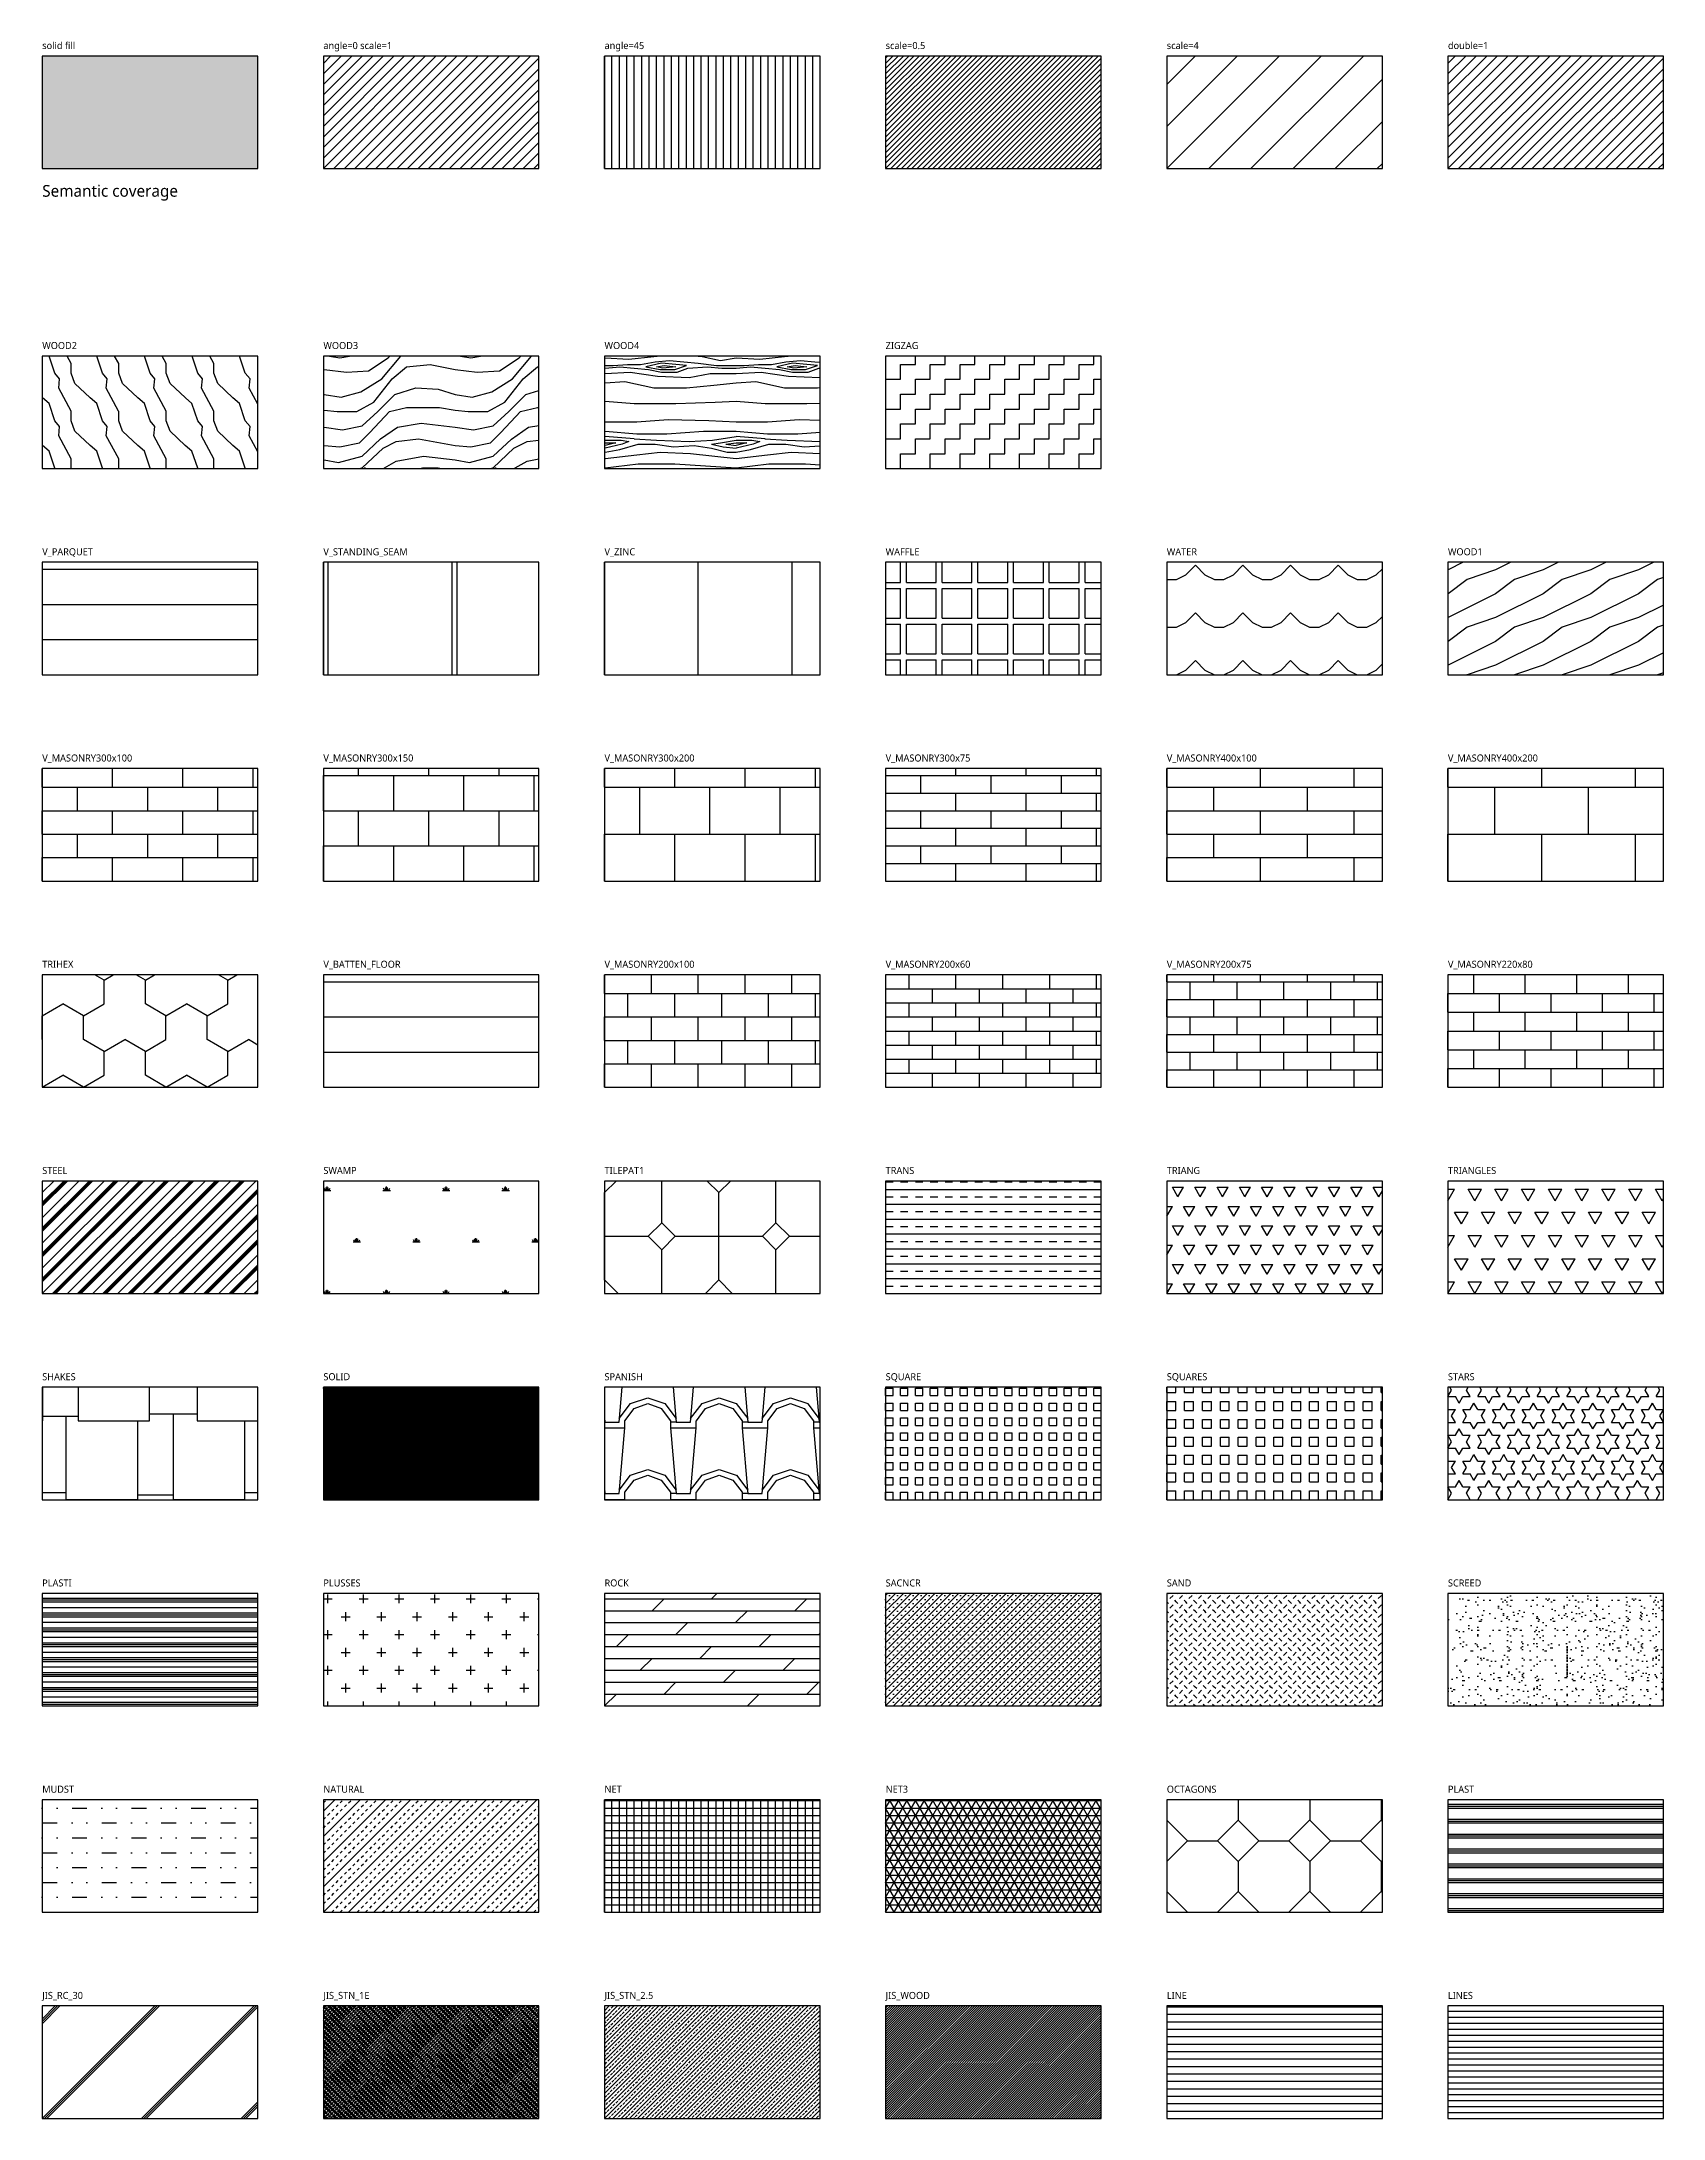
# Model space of a CAD drawing. Header units: metres. Extents: x 0 to 692, y 8 to 2774.
# Drawn here: x 0 to 692, y 1800 to 2686 of the extents above; entities that cross this region are included whole.
import ezdxf

# ---------------------------------------------------------------- set-up
doc = ezdxf.new("R2010")
doc.units = ezdxf.units.M
for name, color, linetype in [('FRAME', 8, 'Continuous'), ('HATCH', 7, 'Continuous'), ('LABEL', 2, 'Continuous'), ('TITLE', 6, 'Continuous')]:
    doc.layers.add(name, color=color, linetype=linetype)
doc.styles.add('OpenSans', font='OpenSans-Regular.ttf')

msp = doc.modelspace()

# ---------------------------------------------------------------- texts
at = {"layer": 'LABEL', "style": 'OpenSans'}
for s, p in [('solid fill', (0, 2683)), ('angle=0 scale=1', (120, 2683)), ('angle=45', (240, 2683)), ('scale=0.5', (360, 2683)), ('scale=4', (480, 2683)), ('double=1', (600, 2683)), ('WOOD2', (0, 2555)), ('WOOD3', (120, 2555)), ('WOOD4', (240, 2555)), ('ZIGZAG', (360, 2555)), ('V_PARQUET', (0, 2467)), ('V_STANDING_SEAM', (120, 2467)), ('V_ZINC', (240, 2467)), ('WAFFLE', (360, 2467)), ('WATER', (480, 2467)), ('WOOD1', (600, 2467)), ('V_MASONRY300x100', (0, 2379)), ('V_MASONRY300x150', (120, 2379)), ('V_MASONRY300x200', (240, 2379)), ('V_MASONRY300x75', (360, 2379)), ('V_MASONRY400x100', (480, 2379)), ('V_MASONRY400x200', (600, 2379)), ('TRIHEX', (0, 2291)), ('V_BATTEN_FLOOR', (120, 2291)), ('V_MASONRY200x100', (240, 2291)), ('V_MASONRY200x60', (360, 2291)), ('V_MASONRY200x75', (480, 2291)), ('V_MASONRY220x80', (600, 2291)), ('STEEL', (0, 2203)), ('SWAMP', (120, 2203)), ('TILEPAT1', (240, 2203)), ('TRANS', (360, 2203)), ('TRIANG', (480, 2203)), ('TRIANGLES', (600, 2203)), ('SHAKES', (0, 2115)), ('SOLID', (120, 2115)), ('SPANISH', (240, 2115)), ('SQUARE', (360, 2115)), ('SQUARES', (480, 2115)), ('STARS', (600, 2115)), ('PLASTI', (0, 2027)), ('PLUSSES', (120, 2027)), ('ROCK', (240, 2027)), ('SACNCR', (360, 2027)), ('SAND', (480, 2027)), ('SCREED', (600, 2027)), ('MUDST', (0, 1939)), ('NATURAL', (120, 1939)), ('NET', (240, 1939)), ('NET3', (360, 1939)), ('OCTAGONS', (480, 1939)), ('PLAST', (600, 1939)), ('JIS_RC_30', (0, 1851)), ('JIS_STN_1E', (120, 1851)), ('JIS_STN_2.5', (240, 1851)), ('JIS_WOOD', (360, 1851)), ('LINE', (480, 1851)), ('LINES', (600, 1851))]:
    msp.add_text(s, height=3, dxfattribs=at).set_placement(p)
at = {"layer": 'TITLE', "style": 'OpenSans'}
msp.add_text('Semantic coverage', height=5, dxfattribs=at).set_placement((0, 2620))

# ---------------------------------------------------------------- hatches: boundary and pattern name
at = {"layer": 'HATCH'}
h = msp.add_hatch(color=3, dxfattribs=at)
h.dxf.hatch_style = 1
h.paths.add_polyline_path([(0, 2632), (92, 2632), (92, 2680), (0, 2680)])
h = msp.add_hatch(dxfattribs=at)
h.set_pattern_fill('ANSI31', style=0)
h.set_pattern_definition([(45, (120, 2632), (-2.24506, 2.24506), [])])
h.paths.add_polyline_path([(120, 2632), (212, 2632), (212, 2680), (120, 2680)])
h = msp.add_hatch(dxfattribs=at)
h.set_pattern_fill('ANSI31', angle=45, style=0)
h.set_pattern_definition([(90, (240, 2632), (-3.175, 0), [])])
h.paths.add_polyline_path([(240, 2632), (332, 2632), (332, 2680), (240, 2680)])
h = msp.add_hatch(dxfattribs=at)
h.set_pattern_fill('ANSI31', scale=0.5, style=0)
h.set_pattern_definition([(45, (360, 2632), (-1.122532, 1.122532), [])])
h.paths.add_polyline_path([(360, 2632), (452, 2632), (452, 2680), (360, 2680)])
h = msp.add_hatch(dxfattribs=at)
h.set_pattern_fill('ANSI31', scale=4, style=0)
h.set_pattern_definition([(45, (480, 2632), (-8.9803, 8.9803), [])])
h.paths.add_polyline_path([(480, 2632), (572, 2632), (572, 2680), (480, 2680)])
h = msp.add_hatch(dxfattribs=at)
h.set_pattern_fill('ANSI31', style=0, double=1)
h.set_pattern_definition([(45, (600, 2632), (-2.24506, 2.24506), [])])
h.paths.add_polyline_path([(600, 2632), (692, 2632), (692, 2680), (600, 2680)])
h = msp.add_hatch(dxfattribs=at)
h.set_pattern_fill('WOOD2', style=0)
h.set_pattern_definition([(108.435, (5.283, 2504), (-20.31997, 40.64), [7.711, -56.5466]), (139.3987, (2.8448, 2511.3152), (-121.91998, 101.60001), [3.7468, -183.5943]), (136.8476, (20.32, 2513.7536), (-304.79995, 284.480058), [8.91304, -436.73934]), (109.983, (13.8176, 2519.8496), (-60.95999, 162.560013), [4.7568, -233.0827]), (90, (12.192, 2504), (-20.32, 20.32), [4.064, -16.256]), (118.4429, (12.192, 2508.064), (142.239875, -264.1600765), [11.09257, -543.5355]), (84.2894, (6.9088, 2517.8176), (-20.320027, -182.87999), [4.0843, -200.1292]), (129.8056, (7.3152, 2521.8816), (81.28005, -101.59996), [3.1741, -155.5302])])
h.paths.add_polyline_path([(0, 2504), (92, 2504), (92, 2552), (0, 2552)])
h = msp.add_hatch(dxfattribs=at)
h.set_pattern_fill('WOOD3', style=0)
h.set_pattern_definition([(355.2364, (120, 2513.4996), (-614.68005, 55.87953), [6.729, -666.1555]), (11.31, (126.706, 2512.941), (223.52, 55.8799), [8.548, -276.385]), (45, (135.088, 2514.617), (0, 55.88), [6.322, -72.704]), (46.8476, (139.558, 2519.0876), (782.32016, 838.19986), [12.2554, -1213.2886]), (12.9946, (147.94, 2528.0284), (-502.92004, -111.75986), [7.4553, -738.077]), (0, (155.204, 2529.705), (55.88, 55.88), [13.97, -41.91]), (350.538, (169.174, 2529.705), (-279.4, 55.8799), [6.798, -333.107]), (354.2894, (120, 2528.587), (-502.91997, 55.88007), [5.616, -555.971]), (0, (125.59, 2528.03), (55.88, 55.88), [8.382, -47.498]), (28.301, (133.97, 2528.0284), (614.67973, 335.2805), [8.2506, -816.8077]), (52.125, (141.2344, 2531.94), (-223.5201, -279.39995), [12.7426, -624.3874]), (39.2894, (149.0576, 2541.9984), (335.28004, 279.39998), [7.942, -786.262]), (6.34, (155.2044, 2547.0276), (447.03997, 55.8801), [10.1203, -495.8946]), (348.1113, (165.2628, 2548.1452), (-782.31985, 167.64059), [10.85, -1074.1434]), (353.2902, (120, 2545.91), (502.92006, -55.87966), [9.565, -946.9464]), (3.3665, (129.4996, 2544.7924), (894.07996, 55.88061), [9.516, -942.086]), (33.69, (138.999, 2545.351), (-111.76, -55.88), [10.074, -191.404]), (47.4896, (147.3812, 2550.9392), (558.79948, 614.68048), [9.0966, -900.564]), (14.9314, (153.528, 2557.6448), (614.68003, 167.63983), [8.675, -858.816]), (0, (161.91, 2559.88), (55.88, 55.88), [6.706, -49.174]), (347.0054, (168.6156, 2559.88), (502.92004, -111.75986), [7.4553, -738.077]), (0, (137.323, 2504), (55.88, 55.88), [0, -55.88]), (223.1524, (145.146, 2512.382), (838.19986, 782.32016), [12.2554, -1213.2886]), (206.565, (136.205, 2559.88), (-55.88, -55.88), [4.998, -119.953]), (188.13, (131.735, 2557.645), (-335.28, -55.87996), [7.9026, -387.2286]), (156.801, (123.9116, 2556.527), (-279.4, 111.7601), [4.256, -421.3137]), (26.565, (145.146, 2512.382), (55.88, 55.88), [6.248, -118.704]), (6.71, (150.734, 2515.176), (-502.92006, -55.87966), [9.565, -946.9464]), (349.8753, (160.2336, 2516.2936), (949.95993, -167.64048), [15.8939, -1573.4968]), (349.695, (120, 2507.353), (335.28005, -55.87971), [6.2476, -618.51]), (15.524, (126.1468, 2506.2352), (-614.68006, -167.63988), [10.4392, -1033.4853]), (42.879, (136.2052, 2509.0292), (-726.44004, -670.55999), [10.676, -1056.91]), (34.695, (144.0284, 2516.2936), (558.79968, 391.16048), [8.8354, -874.705]), (9.462, (151.293, 2521.323), (279.4, 55.8799), [10.197, -329.708]), (353.418, (161.3512, 2522.9992), (-949.96008, 111.75926), [14.6252, -1447.8944]), (351.87, (120, 2521.323), (-335.28, 55.87996), [7.9026, -387.2286]), (11.31, (127.823, 2520.205), (223.52, 55.8799), [8.548, -276.385]), (42.5104, (136.2052, 2521.8816), (-614.68048, -558.79948), [9.0966, -900.564]), (45, (142.91, 2528.03), (0, 55.88), [10.273, -68.753]), (17.354, (150.1752, 2535.2928), (-726.44011, -223.5197), [9.3672, -927.3523]), (356.6335, (159.116, 2538.0868), (-894.07996, 55.88061), [9.516, -942.086]), (342.897, (168.6156, 2537.528), (558.8001, -167.63975), [7.6005, -752.4497]), (351.254, (120, 2535.293), (391.15996, -55.88023), [7.35, -727.6368]), (14.9314, (127.2644, 2534.1752), (614.68003, 167.63983), [8.675, -858.816]), (32.005, (135.6464, 2536.4104), (-279.39994, -167.64006), [10.5434, -516.6275]), (49.899, (144.5872, 2541.9984), (-614.67989, -726.44011), [13.8803, -1374.1501]), (15.945, (153.528, 2552.6156), (-223.52, -55.88), [8.136, -398.676]), (353.991, (161.3512, 2554.8508), (558.79999, -55.87996), [10.676, -1056.91]), (336.801, (171.9684, 2553.733), (279.4, -111.7601), [4.256, -421.314]), (350.538, (120, 2552.057), (-279.40004, 55.8799), [6.798, -333.107]), (10.008, (126.7056, 2550.9392), (614.67998, 111.76019), [9.6464, -954.992]), (37.4054, (136.2052, 2552.6156), (726.43958, 558.800556), [11.9588, -1183.9254]), (29.0546, (145.705, 2504), (391.16002, 223.52), [5.753, -569.5666]), (10.7843, (150.734, 2506.794), (-894.07997, -167.64003), [11.9458, -1182.6322]), (352.875, (162.469, 2509.029), (-391.16, 55.8799), [13.5156, -437.0034])])
h.paths.add_polyline_path([(120, 2504), (212, 2504), (212, 2552), (120, 2552)])
h = msp.add_hatch(dxfattribs=at)
h.set_pattern_fill('WOOD4', style=0)
h.set_pattern_definition([(349.695, (257.323, 2547.0276), (335.28005, -55.8797), [6.2476, -618.51]), (0, (263.47, 2545.91), (55.88, 55.88), [6.147, -49.733]), (18.435, (269.616, 2545.91), (111.76, 55.88), [5.301, -171.407]), (172.875, (274.6456, 2547.5864), (391.16, -55.8799), [4.505, -446.014]), (174.8056, (270.175, 2548.145), (558.80004, -55.87973), [6.172, -611.0426]), (194.036, (264.028, 2548.704), (-167.64, -55.88), [6.912, -223.487]), (9.462, (261.793, 2547.028), (279.4, 55.8799), [3.399, -336.506]), (353.66, (265.146, 2547.5864), (-447.03997, 55.8801), [5.06, -500.955]), (185.711, (270.175, 2547.0276), (-502.91997, -55.88007), [5.616, -555.971]), (168.69, (264.587, 2546.469), (223.52, -55.8799), [2.849, -282.084]), (354.8056, (252.2936, 2546.469), (-558.80004, 55.87973), [6.172, -611.0426]), (348.69, (258.44, 2545.91), (-223.52, 55.8799), [5.699, -279.2345]), (0, (264.03, 2544.79), (55.88, 55.88), [6.706, -49.174]), (20.556, (270.734, 2544.7924), (279.4001, 111.7598), [4.7744, -472.6646]), (3.814, (275.2044, 2546.4688), (782.31996, 55.88034), [8.4006, -831.66]), (354.806, (283.5864, 2547.0276), (-558.80004, 55.87973), [6.172, -611.0426]), (0, (289.733, 2546.47), (55.88, 55.88), [6.147, -49.733]), (5.1944, (240, 2546.469), (558.80004, 55.87973), [6.172, -611.0426]), (354.8056, (246.147, 2547.0276), (-558.80004, 55.87973), [6.172, -611.0426]), (0, (240, 2547.586), (55.88, 55.88), [3.353, -52.527]), (5.1944, (243.353, 2547.5864), (558.80004, 55.87973), [6.172, -611.0426]), (0, (249.5, 2548.145), (55.88, 55.88), [5.588, -50.292]), (10.305, (255.0876, 2548.145), (-335.28005, -55.8797), [6.2476, -618.51]), (5.1944, (261.2344, 2549.263), (558.80004, 55.87973), [6.172, -611.0426]), (354.8056, (267.381, 2549.8216), (-558.80004, 55.87973), [6.172, -611.0426]), (354.8056, (273.528, 2549.263), (-558.80004, 55.87973), [6.172, -611.0426]), (351.87, (279.675, 2548.704), (-335.28, 55.88), [7.9026, -387.2286]), (0, (287.5, 2547.586), (55.88, 55.88), [8.382, -47.498]), (347.471, (285.263, 2514.0584), (279.4, -55.88), [5.152, -510.036]), (354.289, (290.292, 2512.941), (-502.91997, 55.88007), [5.616, -555.971]), (8.13, (285.263, 2514.0584), (335.28, 55.88), [3.951, -391.18]), (9.462, (289.174, 2514.617), (279.4, 55.8799), [6.798, -333.107]), (0, (240, 2515.735), (55.88, 55.88), [6.706, -49.174]), (350.538, (246.706, 2515.735), (-279.4, 55.8799), [3.399, -336.506]), (201.801, (250.058, 2515.176), (167.64, 55.88), [3.009, -297.914]), (192.9946, (247.2644, 2514.0584), (502.92004, 111.75986), [7.4553, -738.077]), (352.875, (291.4096, 2514.0584), (-391.16, 55.8799), [4.505, -446.014]), (7.125, (291.4096, 2514.0584), (391.16, 55.8799), [4.505, -446.014]), (0, (240, 2514.617), (55.88, 55.88), [4.47, -51.41]), (194.036, (244.47, 2514.617), (-167.64, -55.8799), [4.608, -225.791]), (356.6335, (252.2936, 2516.2936), (-894.07996, 55.88061), [9.516, -942.086]), (357.7094, (261.7932, 2515.7348), (-1341.12001, 55.87976), [13.9812, -1384.136]), (3.18, (275.7632, 2515.176), (949.96003, 55.8795), [10.074, -997.317]), (9.462, (285.822, 2515.735), (279.4, 55.8799), [10.197, -329.708]), (10.305, (240, 2510.7056), (-335.28005, -55.87971), [6.2476, -618.51]), (15.945, (246.147, 2511.823), (-223.52, -55.88), [8.136, -398.676]), (0, (253.97, 2514.06), (55.88, 55.88), [7.264, -48.616]), (351.87, (261.2344, 2514.0584), (-335.28, 55.88), [7.9026, -387.2286]), (3.5763, (269.0576, 2512.9408), (838.20004, 55.87948), [8.9582, -886.8663]), (351.254, (277.9984, 2513.4996), (391.15996, -55.88023), [7.35, -727.6368]), (345.964, (285.263, 2512.382), (-167.64, 55.88), [6.912, -223.487]), (0, (291.97, 2510.706), (55.88, 55.88), [3.912, -51.968]), (174.8056, (252.2936, 2516.2936), (558.80004, -55.87973), [12.3443, -604.8705]), (355.2364, (240, 2519.6464), (-614.68005, 55.87953), [13.4577, -659.4266]), (0, (253.41, 2518.53), (55.88, 55.88), [12.852, -43.028]), (4.0856, (266.2636, 2518.5288), (726.44, 55.87978), [15.6862, -768.627]), (0, (281.91, 2519.646), (55.88, 55.88), [13.97, -41.91]), (7.125, (240, 2507.9116), (391.16, 55.8799), [13.5156, -437.0034]), (6.34, (253.411, 2509.588), (447.03997, 55.8801), [10.1203, -495.8946]), (357.5104, (263.4696, 2510.7056), (-1229.35997, 55.881), [12.8645, -1273.5897]), (353.4802, (276.322, 2510.1468), (-1452.87999, 167.639973), [19.6853, -1948.8458]), (3.0128, (240, 2544.2336), (1005.84, 55.88023), [10.632, -1052.5576]), (351.87, (250.617, 2544.7924), (-335.28, 55.87996), [11.854, -383.2773]), (357.614, (262.352, 2543.116), (-1285.24003, 55.87904), [13.4228, -1328.8608]), (10.6197, (275.7632, 2542.5572), (-614.67991, -111.76045), [9.0966, -900.564]), (0, (284.704, 2544.234), (55.88, 55.88), [11.176, -44.704]), (356.8202, (240, 2550.9392), (-949.96003, 55.8795), [10.074, -997.317]), (6.009, (250.0584, 2550.3804), (-558.79999, -55.87996), [10.676, -1056.91]), (6.71, (260.6756, 2551.498), (-502.92006, -55.87966), [9.565, -946.9464]), (354.289, (270.175, 2552.6156), (-502.91997, 55.88007), [11.232, -550.3553]), (347.905, (281.3512, 2551.498), (-502.91992, 111.76038), [8.0008, -792.079]), (9.462, (289.174, 2549.822), (279.4, 55.8799), [6.798, -333.107]), (3.814, (240, 2540.322), (782.31996, 55.88034), [8.4006, -831.66]), (347.1957, (248.382, 2540.8808), (-726.43988, 167.64041), [12.607, -1248.1032]), (0, (260.676, 2538.087), (55.88, 55.88), [13.97, -41.91]), (5.4403, (274.6456, 2538.0868), (-614.68002, -55.87963), [11.788, -1167.002]), (6.71, (286.3804, 2539.2044), (-502.92006, -55.87966), [9.565, -946.9464]), (0, (240, 2554.85), (55.88, 55.88), [9.5, -46.38]), (8.13, (249.4996, 2554.851), (335.28, 55.87996), [15.805, -379.326]), (357.614, (265.146, 2557.086), (-1285.24003, 55.87904), [13.4228, -1328.8608]), (354.4725, (278.5572, 2556.5272), (1173.480096, -111.759183), [17.4037, -1722.969]), (6.8428, (240, 2504), (-949.959965, -111.760447), [14.0702, -1392.9522]), (0, (253.97, 2505.676), (55.88, 55.88), [15.646, -40.234]), (356.3478, (269.6164, 2505.6764), (-1732.280053, 111.75929), [26.317, -2605.3877]), (0, (240, 2523.56), (55.88, 55.88), [13.411, -42.469]), (4.7636, (253.411, 2523.558), (614.68005, 55.87953), [13.4577, -659.4266]), (358.1524, (266.8224, 2524.6756), (-1676.400026, 55.879684), [17.3318, -1715.8493]), (357.2737, (284.1452, 2524.1168), (-1117.60002, 55.87978), [11.748, -1163.0616]), (354.8056, (240, 2532.499), (-558.80004, 55.87973), [12.3443, -604.8705]), (0, (252.294, 2531.38), (55.88, 55.88), [17.882, -37.998]), (1.9092, (270.1752, 2531.3812), (1620.519946, 55.881355), [16.7733, -1660.5577]), (3.576, (286.9392, 2531.94), (838.20004, 55.87948), [8.9582, -886.8663])])
h.paths.add_polyline_path([(240, 2504), (332, 2504), (332, 2552), (240, 2552)])
h = msp.add_hatch(dxfattribs=at)
h.set_pattern_fill('ZIGZAG', style=0)
h.set_pattern_definition([(0, (360, 2504), (6.35, 6.35), [6.35, -6.35]), (90, (366.35, 2504), (-6.35, 6.35), [6.35, -6.35])])
h.paths.add_polyline_path([(360, 2504), (452, 2504), (452, 2552), (360, 2552)])
h = msp.add_hatch(dxfattribs=at)
h.set_pattern_fill('V_PARQUET', style=0)
h.set_pattern_definition([(0, (0, 2416), (0, 15), [])])
h.paths.add_polyline_path([(0, 2416), (92, 2416), (92, 2464), (0, 2464)])
h = msp.add_hatch(dxfattribs=at)
h.set_pattern_fill('V_STANDING_SEAM', style=0)
h.set_pattern_definition([(90, (120, 2416), (-55, 0), []), (90, (122, 2416), (-55, 0), [])])
h.paths.add_polyline_path([(120, 2416), (212, 2416), (212, 2464), (120, 2464)])
h = msp.add_hatch(dxfattribs=at)
h.set_pattern_fill('V_ZINC', style=0)
h.set_pattern_definition([(90, (240, 2416), (-40, 0), []), (90, (240, 2418), (-40, 0), [])])
h.paths.add_polyline_path([(240, 2416), (332, 2416), (332, 2464), (240, 2464)])
h = msp.add_hatch(dxfattribs=at)
h.set_pattern_fill('WAFFLE', style=0)
h.set_pattern_definition([(0, (368.89, 2422.35), (0, 15.24), [12.7, -2.54]), (0, (368.89, 2424.89), (0, 15.24), [12.7, -2.54]), (90, (366.35, 2424.89), (-15.24, 0), [12.7, -2.54]), (90, (368.89, 2424.89), (-15.24, 0), [12.7, -2.54])])
h.paths.add_polyline_path([(360, 2416), (452, 2416), (452, 2464), (360, 2464)])
h = msp.add_hatch(dxfattribs=at)
h.set_pattern_fill('WATER', style=0)
h.set_pattern_definition([(0, (480, 2416), (0, 20.32), [4.064, -16.256]), (45, (488.128, 2418.032), (0, 20.32), [5.7474, -22.9895]), (135, (496.256, 2418.032), (-20.32, 0), [5.7474, -22.9895]), (26.565, (484.064, 2416), (20.32, 2e-08), [4.5436, -40.8933]), (333.435, (496.256, 2418.032), (20.32, -2e-08), [4.5436, -40.8933])])
h.paths.add_polyline_path([(480, 2416), (572, 2416), (572, 2464), (480, 2464)])
h = msp.add_hatch(dxfattribs=at)
h.set_pattern_fill('WOOD1', style=0)
h.set_pattern_definition([(216.87, (608.128, 2436.32), (60.96, 40.64), [10.16, -91.44]), (206.565, (620.32, 2430.224), (-20.32, -20.32), [22.7185, -22.7185]), (198.435, (620.32, 2420.064), (-40.64, -20.31997), [12.8515, -51.406])])
h.paths.add_polyline_path([(600, 2416), (692, 2416), (692, 2464), (600, 2464)])
h = msp.add_hatch(dxfattribs=at)
h.set_pattern_fill('V_MASONRY300x100', style=0)
h.set_pattern_definition([(0, (0, 2328), (0, 10), []), (90, (0, 2328), (-15, 10), [10, -10])])
h.paths.add_polyline_path([(0, 2328), (92, 2328), (92, 2376), (0, 2376)])
h = msp.add_hatch(dxfattribs=at)
h.set_pattern_fill('V_MASONRY300x150', style=0)
h.set_pattern_definition([(0, (120, 2328), (0, 15), []), (90, (120, 2328), (-15, 15), [15, -15])])
h.paths.add_polyline_path([(120, 2328), (212, 2328), (212, 2376), (120, 2376)])
h = msp.add_hatch(dxfattribs=at)
h.set_pattern_fill('V_MASONRY300x200', style=0)
h.set_pattern_definition([(0, (240, 2328), (0, 20), []), (90, (240, 2328), (-15, 20), [20, -20])])
h.paths.add_polyline_path([(240, 2328), (332, 2328), (332, 2376), (240, 2376)])
h = msp.add_hatch(dxfattribs=at)
h.set_pattern_fill('V_MASONRY300x75', style=0)
h.set_pattern_definition([(0, (360, 2328), (0, 7.5), []), (90, (360, 2328), (-15, 7.5), [7.5, -7.5])])
h.paths.add_polyline_path([(360, 2328), (452, 2328), (452, 2376), (360, 2376)])
h = msp.add_hatch(dxfattribs=at)
h.set_pattern_fill('V_MASONRY400x100', style=0)
h.set_pattern_definition([(0, (480, 2328), (0, 10), []), (90, (480, 2328), (-20, 10), [10, -10])])
h.paths.add_polyline_path([(480, 2328), (572, 2328), (572, 2376), (480, 2376)])
h = msp.add_hatch(dxfattribs=at)
h.set_pattern_fill('V_MASONRY400x200', style=0)
h.set_pattern_definition([(0, (600, 2328), (0, 20), []), (90, (600, 2328), (-20, 20), [20, -20])])
h.paths.add_polyline_path([(600, 2328), (692, 2328), (692, 2376), (600, 2376)])
h = msp.add_hatch(dxfattribs=at)
h.set_pattern_fill('TRIHEX', style=0)
h.set_pattern_definition([(30, (0, 2240), (7e-09, 30.48), [10.16, -20.32]), (30, (-8.8, 2255.24), (7e-09, 30.48), [10.16, -20.32]), (90, (0, 2260.32), (-26.3965, 15.24), [10.16, -20.32]), (90, (17.598, 2260.32), (-26.3965, 15.24), [10.16, -20.32]), (150, (0, 2240), (-26.3965, -15.24), [10.16, -20.32]), (150, (-8.8, 2255.24), (-26.3965, -15.24), [10.16, -20.32])])
h.paths.add_polyline_path([(0, 2240), (92, 2240), (92, 2288), (0, 2288)])
h = msp.add_hatch(dxfattribs=at)
h.set_pattern_fill('V_BATTEN_FLOOR', style=0)
h.set_pattern_definition([(0, (120, 2240), (0, 15), [])])
h.paths.add_polyline_path([(120, 2240), (212, 2240), (212, 2288), (120, 2288)])
h = msp.add_hatch(dxfattribs=at)
h.set_pattern_fill('V_MASONRY200x100', style=0)
h.set_pattern_definition([(0, (240, 2240), (0, 10), []), (90, (240, 2240), (-10, 10), [10, -10])])
h.paths.add_polyline_path([(240, 2240), (332, 2240), (332, 2288), (240, 2288)])
h = msp.add_hatch(dxfattribs=at)
h.set_pattern_fill('V_MASONRY200x60', style=0)
h.set_pattern_definition([(0, (360, 2240), (0, 6), []), (90, (360, 2240), (-10, 6), [6, -6])])
h.paths.add_polyline_path([(360, 2240), (452, 2240), (452, 2288), (360, 2288)])
h = msp.add_hatch(dxfattribs=at)
h.set_pattern_fill('V_MASONRY200x75', style=0)
h.set_pattern_definition([(0, (480, 2240), (0, 7.5), []), (90, (480, 2240), (-10, 7.5), [7.5, -7.5])])
h.paths.add_polyline_path([(480, 2240), (572, 2240), (572, 2288), (480, 2288)])
h = msp.add_hatch(dxfattribs=at)
h.set_pattern_fill('V_MASONRY220x80', style=0)
h.set_pattern_definition([(0, (600, 2240), (0, 8), []), (90, (600, 2240), (-11, 8), [8, -8])])
h.paths.add_polyline_path([(600, 2240), (692, 2240), (692, 2288), (600, 2288)])
h = msp.add_hatch(dxfattribs=at)
h.set_pattern_fill('STEEL', style=0)
h.set_pattern_definition([(45, (0, 2152), (-5.38815, 5.38815), []), (45, (4.318, 2152), (-5.38815, 5.38815), []), (45, (4.572, 2152), (-5.38815, 5.38815), []), (45, (4.826, 2152), (-5.38815, 5.38815), []), (45, (5.08, 2152), (-5.38815, 5.38815), []), (45, (5.334, 2152), (-5.38815, 5.38815), []), (45, (5.588, 2152), (-5.38815, 5.38815), []), (45, (5.842, 2152), (-5.38815, 5.38815), [])])
h.paths.add_polyline_path([(0, 2152), (92, 2152), (92, 2200), (0, 2200)])
h = msp.add_hatch(dxfattribs=at)
h.set_pattern_fill('SWAMP', style=0)
h.set_pattern_definition([(0, (120, 2152), (12.7, 21.997), [3.175, -22.225]), (90, (121.588, 2152), (-12.7, 21.997), [1.5875, -42.4066]), (90, (121.984, 2152), (-12.7, 21.997), [1.27, -42.724]), (90, (121.19, 2152), (-12.7, 21.997), [1.27, -42.724]), (60, (122.381, 2152), (-12.7, 21.997), [1.016, -24.384]), (120, (120.794, 2152), (-25.4, 1e-08), [1.016, -24.384])])
h.paths.add_polyline_path([(120, 2152), (212, 2152), (212, 2200), (120, 2200)])
h = msp.add_hatch(dxfattribs=at)
h.set_pattern_fill('TILEPAT1', style=0)
h.set_pattern_definition([(0, (245.747, 2152), (24.384, 24.384), [37.273, -11.495]), (90, (240, 2157.747), (-24.384, 24.384), [37.273, -11.495]), (45, (258.637, 2176.384), (-24.384, 24.384), [8.128, -26.356]), (315, (258.637, 2176.384), (24.384, 24.384), [8.128, -26.356]), (45, (264.384, 2170.637), (-24.384, 24.384), [8.128, -26.356]), (315, (264.384, 2182.13), (24.384, 24.384), [8.128, -26.356])])
h.paths.add_polyline_path([(240, 2152), (332, 2152), (332, 2200), (240, 2200)])
h = msp.add_hatch(dxfattribs=at)
h.set_pattern_fill('TRANS', style=0)
h.set_pattern_definition([(0, (360, 2152), (0, 6.35), []), (0, (360, 2155.175), (0, 6.35), [3.175, -3.175])])
h.paths.add_polyline_path([(360, 2152), (452, 2152), (452, 2200), (360, 2200)])
h = msp.add_hatch(dxfattribs=at)
h.set_pattern_fill('TRIANG', style=0)
h.set_pattern_definition([(60, (480, 2152), (-4.7625, 8.2489), [4.7625, -4.7625]), (120, (480, 2152), (-9.525, 5e-09), [4.7625, -4.7625]), (0, (477.619, 2156.1244), (4.7625, 8.2489), [4.7625, -4.7625])])
h.paths.add_polyline_path([(480, 2152), (572, 2152), (572, 2200), (480, 2200)])
h = msp.add_hatch(dxfattribs=at)
h.set_pattern_fill('TRIANGLES', style=0)
h.set_pattern_definition([(60, (600, 2152), (-5.715, 9.8987), [5.715, -5.715]), (120, (600, 2152), (-11.43, 6e-09), [5.715, -5.715]), (0, (597.1425, 2156.949), (5.715, 9.8987), [5.715, -5.715])])
h.paths.add_polyline_path([(600, 2152), (692, 2152), (692, 2200), (600, 2200)])
h = msp.add_hatch(dxfattribs=at)
h.set_pattern_fill('SHAKES', style=0)
h.set_pattern_definition([(0, (0, 2067.05), (101.6, 101.6), [10.16, -91.44]), (0, (10.16, 2064), (101.6, 101.6), [30.48, -71.12]), (0, (40.64, 2066.03), (101.6, 101.6), [15.24, -86.36]), (0, (55.88, 2064), (101.6, 101.6), [30.48, -71.12]), (0, (86.36, 2067.05), (101.6, 101.6), [15.24, -86.36]), (0, (15.24, 2097.53), (101.6, 101.6), [30.48, -71.12]), (0, (0, 2099.56), (101.6, 101.6), [15.24, -86.36]), (0, (45.72, 2100.58), (101.6, 101.6), [20.32, -81.28]), (0, (66.04, 2097.53), (101.6, 101.6), [35.56, -66.04]), (0, (0, 2132.07), (101.6, 101.6), [34.544, -67.056]), (0, (34.54, 2134.1), (101.6, 101.6), [24.384, -77.216]), (0, (58.93, 2131.06), (101.6, 101.6), [18.29, -83.31]), (0, (77.22, 2135.12), (101.6, 101.6), [17.27, -84.33]), (180, (101.6, 2132.07), (-101.6, -101.6), [7.11, -94.49]), (90, (10.16, 2064), (-101.6, 101.6), [35.56, -66.04]), (90, (40.64, 2064), (-101.6, 101.6), [33.53, -68.07]), (90, (55.88, 2064), (-101.6, 101.6), [36.576, -65.024]), (90, (86.36, 2064), (-101.6, 101.6), [33.53, -68.07]), (90, (45.72, 2097.53), (-101.6, 101.6), [36.576, -65.024]), (90, (34.54, 2132.07), (-101.6, 101.6), [33.53, -68.07]), (90, (58.93, 2131.06), (-101.6, 101.6), [34.544, -67.056]), (270, (0, 2132.07), (101.6, -101.6), [34.544, -67.056]), (270, (15.24, 2132.07), (101.6, -101.6), [34.544, -67.056]), (270, (66.04, 2131.06), (101.6, -101.6), [33.53, -68.07]), (90, (94.49, 2132.07), (-101.6, 101.6), [33.53, -68.07]), (90, (77.22, 2131.06), (-101.6, 101.6), [34.544, -67.056]), (270, (94.49, 2067.05), (101.6, -101.6), [3.05, -98.55])])
h.paths.add_polyline_path([(0, 2064), (92, 2064), (92, 2112), (0, 2112)])
h = msp.add_hatch(dxfattribs=at)
h.set_pattern_fill('SOLID', style=0)
h.set_pattern_definition([(45, (120, 2064), (-0.08838835, 0.08838835), [])])
h.paths.add_polyline_path([(120, 2064), (212, 2064), (212, 2112), (120, 2112)])
h = msp.add_hatch(dxfattribs=at)
h.set_pattern_fill('SPANISH', style=0)
h.set_pattern_definition([(274.9697, (268.0416, 2094.48), (-30.479735, 365.760032), [28.1474, -675.538]), (180, (270.48, 2066.438), (-30.48, -30.48), [2.438, -28.042]), (0, (240, 2064), (30.48, 30.48), [8.5344, -21.9456]), (90, (248.534, 2064), (-30.48, 30.48), [3.048, -27.432]), (270, (268.042, 2067.048), (30.48, -30.48), [3.048, -27.432]), (0, (268.042, 2064), (30.48, 30.48), [2.438, -28.042]), (0, (240, 2066.438), (30.48, 30.48), [6.096, -24.384]), (85.0303, (246.096, 2066.4384), (30.479735, 365.760032), [28.1474, -675.538]), (52.6961, (246.096, 2067.9624), (-396.23957, -518.160327), [8.047, -796.6481]), (18.435, (250.973, 2074.363), (60.96, 30.48), [7.711, -88.6753]), (341.565, (258.288, 2076.802), (-60.96, 30.48), [7.711, -88.6753]), (307.3039, (265.6032, 2074.3632), (396.23957, -518.160327), [8.047, -796.6481]), (20.2249, (252.4968, 2072.2296), (-335.279917, -121.920254), [6.1717, -611.0012]), (339.775, (258.288, 2074.3632), (335.279917, -121.920254), [6.1717, -611.0012]), (307.4054, (264.0792, 2072.2296), (304.800303, -396.23977), [6.523, -645.7775]), (52.5946, (248.5344, 2067.048), (-304.800303, -396.23977), [6.523, -645.7775])])
h.paths.add_polyline_path([(240, 2064), (332, 2064), (332, 2112), (240, 2112)])
h = msp.add_hatch(dxfattribs=at)
h.set_pattern_fill('SQUARE', style=0)
h.set_pattern_definition([(0, (360, 2064), (0, 3.175), [3.175, -3.175]), (90, (360, 2064), (-3.175, 0), [3.175, -3.175])])
h.paths.add_polyline_path([(360, 2064), (452, 2064), (452, 2112), (360, 2112)])
h = msp.add_hatch(dxfattribs=at)
h.set_pattern_fill('SQUARES', style=0)
h.set_pattern_definition([(0, (480, 2064), (0, 3.81), [3.81, -3.81]), (90, (480, 2064), (-3.81, 0), [3.81, -3.81])])
h.paths.add_polyline_path([(480, 2064), (572, 2064), (572, 2112), (480, 2112)])
h = msp.add_hatch(dxfattribs=at)
h.set_pattern_fill('STARS', style=0)
h.set_pattern_definition([(0, (600, 2064), (0, 5.49926), [3.175, -3.175]), (60, (600, 2064), (-4.7625, 2.74963), [3.175, -3.175]), (120, (601.5875, 2066.7496), (-4.7625, -2.74963), [3.175, -3.175])])
h.paths.add_polyline_path([(600, 2064), (692, 2064), (692, 2112), (600, 2112)])
h = msp.add_hatch(dxfattribs=at)
h.set_pattern_fill('PLASTI', style=0)
h.set_pattern_definition([(0, (0, 1976), (0, 6.35), []), (0, (0, 1976.794), (0, 6.35), []), (0, (0, 1977.5875), (0, 6.35), []), (0, (0, 1979.969), (0, 6.35), [])])
h.paths.add_polyline_path([(0, 1976), (92, 1976), (92, 2024), (0, 2024)])
h = msp.add_hatch(dxfattribs=at)
h.set_pattern_fill('PLUSSES', style=0)
h.set_pattern_definition([(0, (120, 1976), (7.62, 7.62), [3.81, -11.43]), (90, (121.905, 1974.095), (-7.62, 7.62), [3.81, -11.43])])
h.paths.add_polyline_path([(120, 1976), (212, 1976), (212, 2024), (120, 2024)])
h = msp.add_hatch(dxfattribs=at)
h.set_pattern_fill('ROCK', style=0)
h.set_pattern_definition([(0, (240, 1976), (0, 5.08), []), (45, (240, 1976), (-10.16, 10.16), [7.1842, -14.3684])])
h.paths.add_polyline_path([(240, 1976), (332, 1976), (332, 2024), (240, 2024)])
h = msp.add_hatch(dxfattribs=at)
h.set_pattern_fill('SACNCR', style=0)
h.set_pattern_definition([(45, (360, 1976), (-1.6838, 1.6838), []), (45, (361.6838, 1976), (-1.6838, 1.6838), [0, -2.38125])])
h.paths.add_polyline_path([(360, 1976), (452, 1976), (452, 2024), (360, 2024)])
h = msp.add_hatch(dxfattribs=at)
h.set_pattern_fill('SAND', style=0)
h.set_pattern_definition([(45, (480, 1976), (-4.0411, 4.0411), [-1.905, 1.905, -1.905]), (45, (484.0386, 1976), (-4.0411, 4.0411), [-1.905, 1.905, -1.905]), (135, (480, 1976), (-4.0411, -4.0411), [0.9525, -3.81, 0.9525]), (135, (484.0386, 1976), (-4.0411, -4.0411), [0.9525, -3.81, 0.9525])])
h.paths.add_polyline_path([(480, 1976), (572, 1976), (572, 2024), (480, 2024)])
h = msp.add_hatch(dxfattribs=at)
h.set_pattern_fill('SCREED', style=0)
h.set_pattern_definition([(0, (600, 1976), (50.8, 12.7), [-6.35, 0, -19.05, 0]), (0, (600, 1976.635), (50.8, 12.7), [-2.54, 0, -8.89, 0, -4.572, 0, -19.05, 0]), (0, (600, 1977.27), (50.8, 12.7), [-1.27, 0, -6.35, 0, -6.35, 0, -13.97, 0, -4.572, 0]), (0, (600, 1977.905), (50.8, 12.7), [-4.572, 0, -20.32, 0]), (0, (600, 1978.54), (50.8, 12.7), [-15.24, 0, -15.24, 0]), (0, (600, 1979.175), (50.8, 12.7), [-21.59, 0]), (0, (600, 1979.81), (50.8, 12.7), [-6.35, 0, -27.94, 0]), (0, (600, 1980.445), (50.8, 12.7), [-8.89, 0, -5.08, 0]), (0, (600, 1981.08), (50.8, 12.7), [-12.7, 0]), (0, (600, 1982.35), (50.8, 12.7), [-1.778, 0, -19.05, 0, -11.43, 0]), (0, (600, 1982.985), (50.8, 12.7), [-2.54, 0, -0.254, 0, -6.35, 0]), (0, (600, 1983.62), (50.8, 12.7), [-1.27, 0, -16.51, 0, -19.05, 0]), (0, (600, 1984.255), (50.8, 12.7), [-12.7, 0]), (0, (600, 1984.89), (50.8, 12.7), [-6.35, 0, -26.67, 0]), (0, (600, 1986.16), (50.8, 12.7), [-30.48, 0]), (0, (600, 1986.795), (50.8, 12.7), [-6.35, 0, -0.508, 0, -8.89, 0]), (0, (600, 1987.43), (50.8, 12.7), [-1.778, 0, -12.7, 0, -5.08, 0, -8.89, 0, -10.16, 0]), (0, (600, 1988.065), (50.8, 12.7), [-3.81, 0, -5.08, 0, -12.7, 0, -0.508, 0, -6.35, 0]), (0, (600, 1988.7), (50.8, 12.7), [-12.7, 0])])
h.paths.add_polyline_path([(600, 1976), (692, 1976), (692, 2024), (600, 2024)])
h = msp.add_hatch(dxfattribs=at)
h.set_pattern_fill('MUDST', style=0)
h.set_pattern_definition([(0, (0, 1888), (12.7, 6.35), [6.35, -6.35, 0, -6.35, 0, -6.35])])
h.paths.add_polyline_path([(0, 1888), (92, 1888), (92, 1936), (0, 1936)])
h = msp.add_hatch(dxfattribs=at)
h.set_pattern_fill('NATURAL', style=0)
h.set_pattern_definition([(45, (120, 1888), (-5.38815, 5.38815), []), (45, (123.592, 1888), (-5.38815, 5.38815), [1.27, -1.27]), (45, (127.184, 1888), (-5.38815, 5.38815), [1.27, -1.27])])
h.paths.add_polyline_path([(120, 1888), (212, 1888), (212, 1936), (120, 1936)])
h = msp.add_hatch(dxfattribs=at)
h.set_pattern_fill('NET', style=0)
h.set_pattern_definition([(0, (240, 1888), (0, 3.175), []), (90, (240, 1888), (-3.175, 0), [])])
h.paths.add_polyline_path([(240, 1888), (332, 1888), (332, 1936), (240, 1936)])
h = msp.add_hatch(dxfattribs=at)
h.set_pattern_fill('NET3', style=0)
h.set_pattern_definition([(0, (360, 1888), (0, 3.175), []), (60, (360, 1888), (-2.74963, 1.5875), []), (120, (360, 1888), (-2.74963, -1.5875), [])])
h.paths.add_polyline_path([(360, 1888), (452, 1888), (452, 1936), (360, 1936)])
h = msp.add_hatch(dxfattribs=at)
h.set_pattern_fill('OCTAGONS', style=0)
h.set_pattern_definition([(315, (480, 1896.84), (30.48, -0), [12.5005, -30.605]), (0, (488.84, 1888), (30.48, 30.48), [12.8016, -17.6784]), (45, (501.64, 1888), (0, 30.48), [12.5005, -30.605]), (135, (510.48, 1909.64), (-30.48, 0), [12.5005, -30.605]), (225, (488.84, 1918.48), (-0, -30.48), [12.5005, -30.605]), (270, (480, 1909.64), (30.48, -30.48), [12.8016, -17.6784])])
h.paths.add_polyline_path([(480, 1888), (572, 1888), (572, 1936), (480, 1936)])
h = msp.add_hatch(dxfattribs=at)
h.set_pattern_fill('PLAST', style=0)
h.set_pattern_definition([(0, (600, 1888), (0, 6.35), []), (0, (600, 1888.794), (0, 6.35), []), (0, (600, 1889.5875), (0, 6.35), [])])
h.paths.add_polyline_path([(600, 1888), (692, 1888), (692, 1936), (600, 1936)])
h = msp.add_hatch(dxfattribs=at)
h.set_pattern_fill('JIS_RC_30', style=0)
h.set_pattern_definition([(45, (0, 1800), (-21.213, 21.213), []), (45, (1, 1800), (-21.213, 21.213), []), (45, (2, 1800), (-21.213, 21.213), [])])
h.paths.add_polyline_path([(0, 1800), (92, 1800), (92, 1848), (0, 1848)])
h = msp.add_hatch(dxfattribs=at)
h.set_pattern_fill('JIS_STN_1E', style=0)
h.set_pattern_definition([(45, (120, 1800), (-0.707107, 0.707107), []), (45, (120.705, 1800), (-0.707107, 0.707107), [1, -0.5])])
h.paths.add_polyline_path([(120, 1800), (212, 1800), (212, 1848), (120, 1848)])
h = msp.add_hatch(dxfattribs=at)
h.set_pattern_fill('JIS_STN_2.5', style=0)
h.set_pattern_definition([(45, (240, 1800), (-1.767767, 1.767767), []), (45, (241.765, 1800), (-1.76777, 1.76777), [1.2, -0.5])])
h.paths.add_polyline_path([(240, 1800), (332, 1800), (332, 1848), (240, 1848)])
h = msp.add_hatch(dxfattribs=at)
h.set_pattern_fill('JIS_WOOD', style=0)
h.set_pattern_definition([(45, (360, 1800), (-0.5, 0.5), [])])
h.paths.add_polyline_path([(360, 1800), (452, 1800), (452, 1848), (360, 1848)])
h = msp.add_hatch(dxfattribs=at)
h.set_pattern_fill('LINE', style=0)
h.set_pattern_definition([(0, (480, 1800), (0, 3.175), [])])
h.paths.add_polyline_path([(480, 1800), (572, 1800), (572, 1848), (480, 1848)])
h = msp.add_hatch(dxfattribs=at)
h.set_pattern_fill('LINES', style=0)
h.set_pattern_definition([(0, (600, 1800), (0, 2.54), [])])
h.paths.add_polyline_path([(600, 1800), (692, 1800), (692, 1848), (600, 1848)])

# ---------------------------------------------------------------- linework, layer by layer
at = {"layer": 'FRAME'}
for points in [[(0, 2632), (92, 2632), (92, 2680), (0, 2680)], [(120, 2632), (212, 2632), (212, 2680), (120, 2680)], [(240, 2632), (332, 2632), (332, 2680), (240, 2680)], [(360, 2632), (452, 2632), (452, 2680), (360, 2680)], [(480, 2632), (572, 2632), (572, 2680), (480, 2680)], [(600, 2632), (692, 2632), (692, 2680), (600, 2680)], [(0, 2504), (92, 2504), (92, 2552), (0, 2552)], [(120, 2504), (212, 2504), (212, 2552), (120, 2552)], [(240, 2504), (332, 2504), (332, 2552), (240, 2552)], [(360, 2504), (452, 2504), (452, 2552), (360, 2552)], [(0, 2416), (92, 2416), (92, 2464), (0, 2464)], [(120, 2416), (212, 2416), (212, 2464), (120, 2464)], [(240, 2416), (332, 2416), (332, 2464), (240, 2464)], [(360, 2416), (452, 2416), (452, 2464), (360, 2464)], [(480, 2416), (572, 2416), (572, 2464), (480, 2464)], [(600, 2416), (692, 2416), (692, 2464), (600, 2464)], [(0, 2328), (92, 2328), (92, 2376), (0, 2376)], [(120, 2328), (212, 2328), (212, 2376), (120, 2376)], [(240, 2328), (332, 2328), (332, 2376), (240, 2376)], [(360, 2328), (452, 2328), (452, 2376), (360, 2376)], [(480, 2328), (572, 2328), (572, 2376), (480, 2376)], [(600, 2328), (692, 2328), (692, 2376), (600, 2376)], [(0, 2240), (92, 2240), (92, 2288), (0, 2288)], [(120, 2240), (212, 2240), (212, 2288), (120, 2288)], [(240, 2240), (332, 2240), (332, 2288), (240, 2288)], [(360, 2240), (452, 2240), (452, 2288), (360, 2288)], [(480, 2240), (572, 2240), (572, 2288), (480, 2288)], [(600, 2240), (692, 2240), (692, 2288), (600, 2288)], [(0, 2152), (92, 2152), (92, 2200), (0, 2200)], [(120, 2152), (212, 2152), (212, 2200), (120, 2200)], [(240, 2152), (332, 2152), (332, 2200), (240, 2200)], [(360, 2152), (452, 2152), (452, 2200), (360, 2200)], [(480, 2152), (572, 2152), (572, 2200), (480, 2200)], [(600, 2152), (692, 2152), (692, 2200), (600, 2200)], [(0, 2064), (92, 2064), (92, 2112), (0, 2112)], [(120, 2064), (212, 2064), (212, 2112), (120, 2112)], [(240, 2064), (332, 2064), (332, 2112), (240, 2112)], [(360, 2064), (452, 2064), (452, 2112), (360, 2112)], [(480, 2064), (572, 2064), (572, 2112), (480, 2112)], [(600, 2064), (692, 2064), (692, 2112), (600, 2112)], [(0, 1976), (92, 1976), (92, 2024), (0, 2024)], [(120, 1976), (212, 1976), (212, 2024), (120, 2024)], [(240, 1976), (332, 1976), (332, 2024), (240, 2024)], [(360, 1976), (452, 1976), (452, 2024), (360, 2024)], [(480, 1976), (572, 1976), (572, 2024), (480, 2024)], [(600, 1976), (692, 1976), (692, 2024), (600, 2024)], [(0, 1888), (92, 1888), (92, 1936), (0, 1936)], [(120, 1888), (212, 1888), (212, 1936), (120, 1936)], [(240, 1888), (332, 1888), (332, 1936), (240, 1936)], [(360, 1888), (452, 1888), (452, 1936), (360, 1936)], [(480, 1888), (572, 1888), (572, 1936), (480, 1936)], [(600, 1888), (692, 1888), (692, 1936), (600, 1936)], [(0, 1800), (92, 1800), (92, 1848), (0, 1848)], [(120, 1800), (212, 1800), (212, 1848), (120, 1848)], [(240, 1800), (332, 1800), (332, 1848), (240, 1848)], [(360, 1800), (452, 1800), (452, 1848), (360, 1848)], [(480, 1800), (572, 1800), (572, 1848), (480, 1848)], [(600, 1800), (692, 1800), (692, 1848), (600, 1848)]]:
    msp.add_lwpolyline(points, close=True, dxfattribs=at)

msp.set_redraw_order([(e.dxf.handle, doc.entitydb.next_handle()) for e in msp.query("TEXT MTEXT ATTDEF DIMENSION ARC_DIMENSION")])  # texts and dimensions are drawn at this point

doc.saveas('drawing.dxf')
